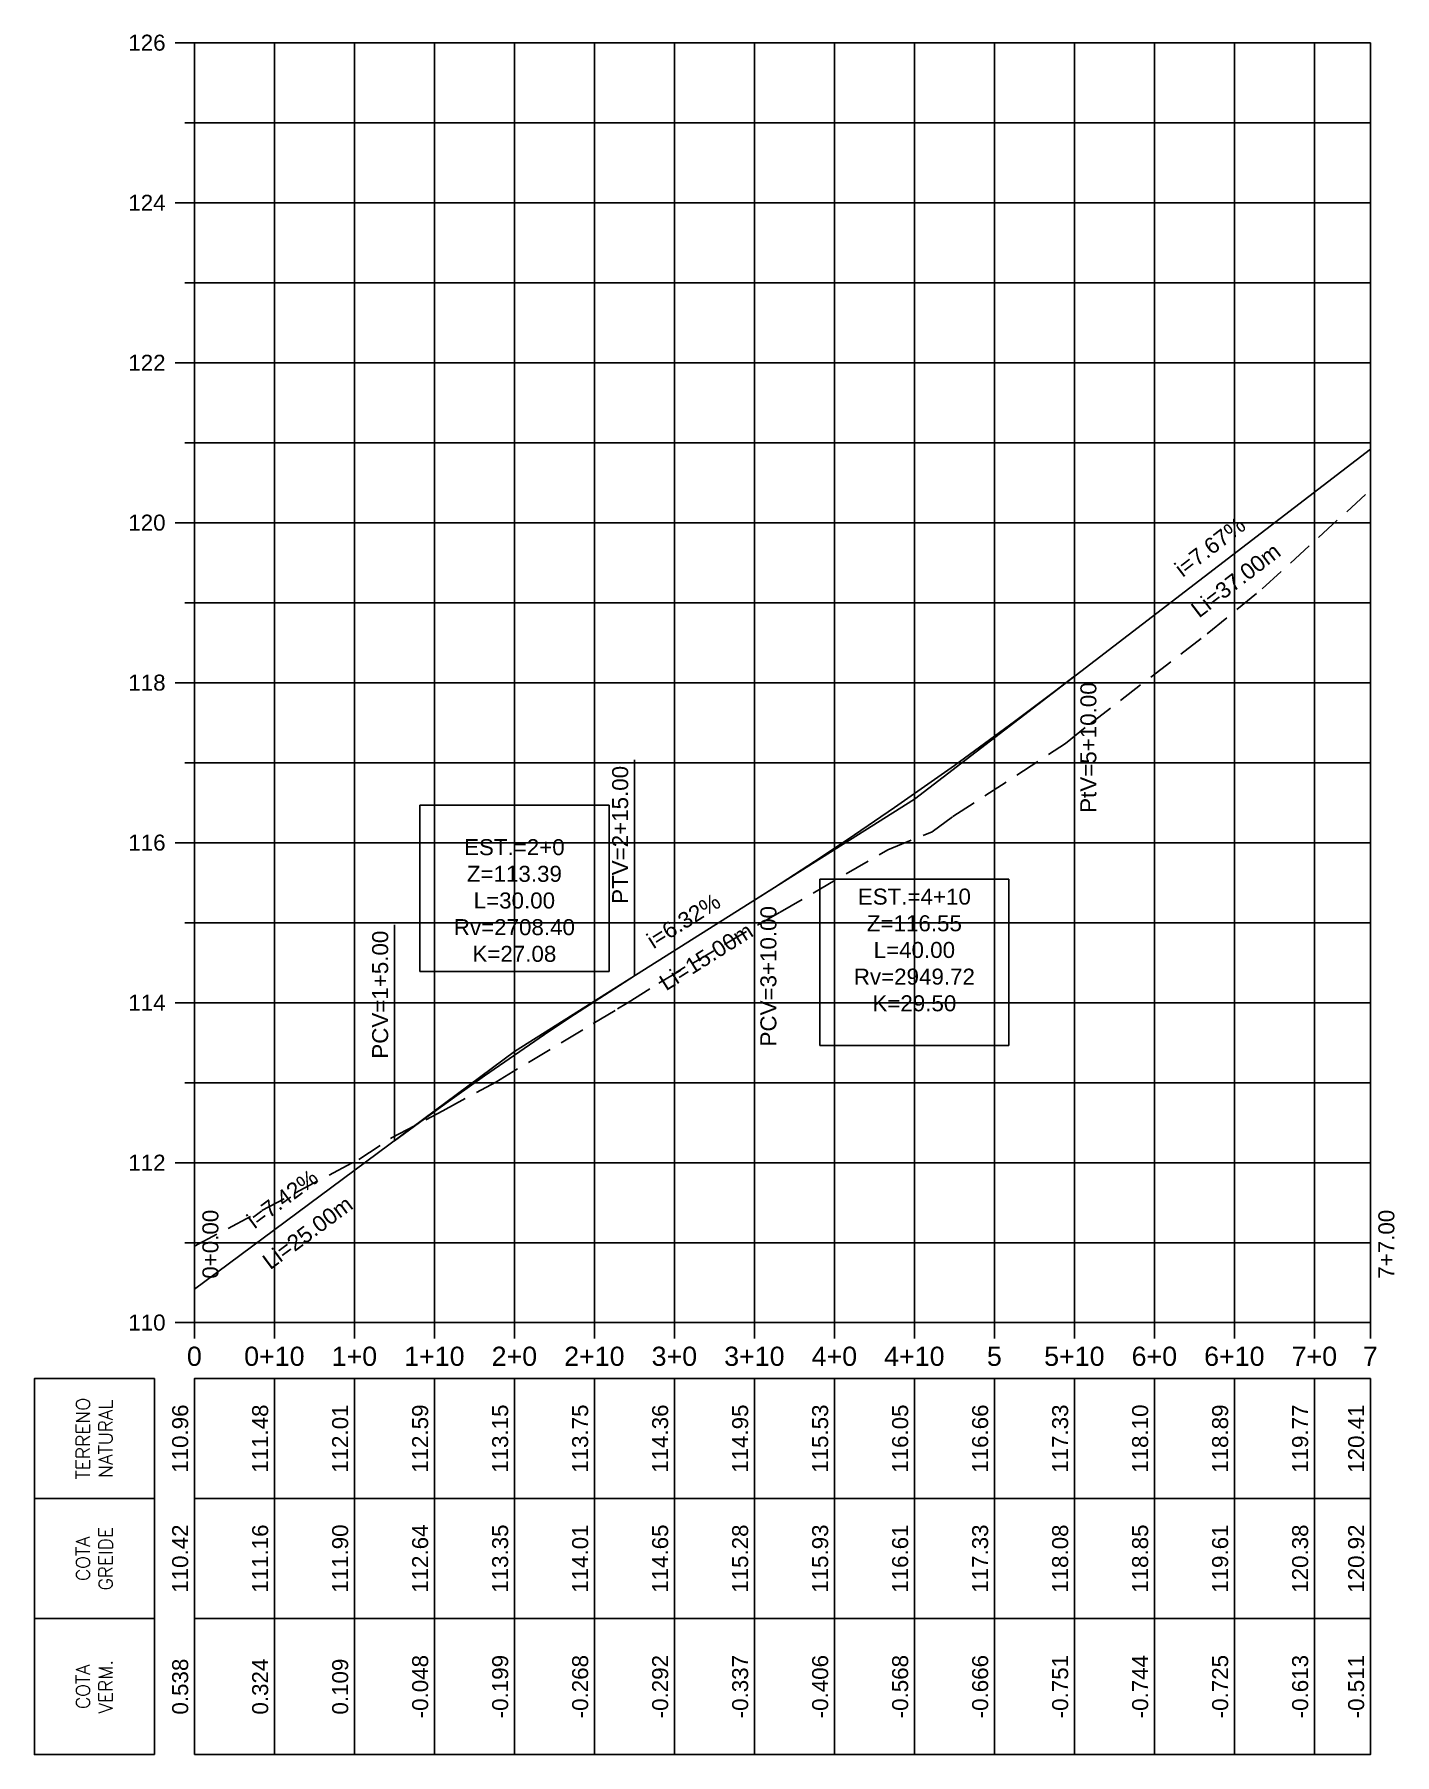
# Model space of a CAD drawing. Header units: metres. Extents: x 436314 to 439216, y 9612307 to 9615043.
# Drawn here: x 437370.6 to 437540.7, y 9612307.1 to 9612522.1 of the extents above; entities that cross this region are included whole.
import ezdxf

# ---------------------------------------------------------------- set-up
doc = ezdxf.new("R2010")
doc.units = ezdxf.units.M
doc.linetypes.add('HIDDEN', pattern=[9.525, 6.35, -3.175])
for name, color, linetype in [('Borda', 1, 'Continuous'), ('Cota', 2, 'Continuous'), ('COTA-TN', 7, 'Continuous'), ('Estacas', 7, 'Continuous'), ('Malha', 251, 'Continuous'), ('Perfil visualização', 7, 'Continuous'), ('PIs', 2, 'Continuous'), ('Plataforma 1', 10, 'Continuous'), ('Terreno', 3, 'HIDDEN'), ('TEXTO', 7, 'Continuous'), ('TXT-Curvas', 7, 'Continuous'), ('TXT-Estacas', 7, 'Continuous'), ('TXT-Perfil', 7, 'Continuous')]:
    doc.layers.add(name, color=color, linetype=linetype)
doc.styles.add('ARIAL', font='arial.ttf')
doc.styles.add('ROMANS', font='romans.shx')

msp = doc.modelspace()

# ---------------------------------------------------------------- texts
at = {"layer": 'Cota', "color": 2, "linetype": 'Continuous', "lineweight": -3, "char_height": 2, "attachment_point": 6, "style": 'ARIAL'}
for s, insert in [('{\\C256;126  }', (437387.03, 9612521.07)), ('{\\C256;124  }', (437387.03, 9612501.07)), ('{\\C256;122  }', (437387.03, 9612481.07)), ('{\\C256;120  }', (437387.03, 9612461.07)), ('{\\C256;118  }', (437387.03, 9612441.07)), ('{\\C256;116  }', (437387.03, 9612421.07)), ('{\\C256;114  }', (437387.03, 9612401.07)), ('{\\C256;112  }', (437387.03, 9612381.07)), ('{\\C256;110  }', (437387.03, 9612361.07))]:
    msp.add_mtext(s, dxfattribs=dict(at, insert=insert))
at = {"layer": 'Estacas', "color": 7, "linetype": 'Continuous', "lineweight": -3, "char_height": 2.4, "attachment_point": 2, "style": 'ARIAL'}
for s, insert in [('{\\C256;0}', (437390.63, 9612358.07)), ('{\\C256;0+10}', (437400.63, 9612358.07)), ('{\\C256;1+0}', (437410.63, 9612358.07)), ('{\\C256;1+10}', (437420.63, 9612358.07)), ('{\\C256;2+0}', (437430.63, 9612358.07)), ('{\\C256;2+10}', (437440.63, 9612358.07)), ('{\\C256;3+0}', (437450.63, 9612358.07)), ('{\\C256;3+10}', (437460.63, 9612358.07)), ('{\\C256;4+0}', (437470.63, 9612358.07)), ('{\\C256;4+10}', (437480.63, 9612358.07)), ('{\\C256;5}', (437490.63, 9612358.07)), ('{\\C256;5+10}', (437500.63, 9612358.07)), ('{\\C256;6+0}', (437510.63, 9612358.07)), ('{\\C256;6+10}', (437520.63, 9612358.07)), ('{\\C256;7+0}', (437530.63, 9612358.07)), ('{\\C256;7}', (437537.63, 9612358.07))]:
    msp.add_mtext(s, dxfattribs=dict(at, insert=insert))
at = {"layer": 'Perfil visualização', "color": 7, "linetype": 'Continuous', "lineweight": -3, "char_height": 1.7, "attachment_point": 5, "rotation": 90, "style": 'ROMANS'}
for s, insert in [('{\\C256;TERRENO\\PNATURAL}', (437378.13, 9612346.57)), ('{\\C256;COTA\\PGREIDE}', (437378.13, 9612331.57)), ('{\\C256;COTA\\PVERM.}', (437378.13, 9612315.57))]:
    msp.add_mtext(s, dxfattribs=dict(at, insert=insert))
at = {"layer": 'TEXTO', "color": 7, "linetype": 'Continuous', "lineweight": -3, "char_height": 2, "style": 'ARIAL'}
for s, insert, attachment_point, rotation in [('i=7.67%', (437518.22, 9612457.25), 8, 37.4935), ('Li=37.00m', (437520.2, 9612454.67), 2, 37.4935), ('i=6.32%', (437452.33, 9612410.43), 8, 32.2741), ('Li=15.00m', (437454.07, 9612407.68), 2, 32.2741), ('i=7.42%', (437402.24, 9612375.74), 8, 36.5868), ('Li=25.00m', (437404.18, 9612373.13), 2, 36.5868)]:
    msp.add_mtext(s, dxfattribs=dict(at, insert=insert, attachment_point=attachment_point, rotation=rotation))
at = {"layer": 'TXT-Curvas', "color": 7, "linetype": 'Continuous', "lineweight": -3, "char_height": 2, "rotation": 90, "style": 'ARIAL'}
for s, insert, attachment_point in [('{\\C256;PtV=5+10.00}', (437501.38, 9612441.12), 3), ('{\\C256;PTV=2+15.00}', (437444.88, 9612430.67), 9), ('{\\C256;PCV=3+10.00}', (437461.38, 9612413.15), 3), ('{\\C256;PCV=1+5.00}', (437414.88, 9612410.07), 9)]:
    msp.add_mtext(s, dxfattribs=dict(at, insert=insert, attachment_point=attachment_point))
at = {"layer": 'TXT-Curvas', "color": 7, "linetype": 'Continuous', "lineweight": -3, "char_height": 2, "style": 'ARIAL'}
for s, insert, attachment_point in [('EST.=2+0\\PZ=113.39\\PL=30.00\\PRv=2708.40\\PK=27.08', (437430.63, 9612406.15), 8), ('EST.=4+10\\PZ=116.55\\PL=40.00\\PRv=2949.72\\PK=29.50', (437480.63, 9612415.33), 2)]:
    msp.add_mtext(s, dxfattribs=dict(at, insert=insert, attachment_point=attachment_point))
at = {"layer": 'TXT-Estacas', "color": 7, "linetype": 'Continuous', "lineweight": -3, "char_height": 2, "attachment_point": 2, "rotation": 90, "style": 'ARIAL'}
for s, insert in [('0+0.00', (437391.63, 9612370.87)), ('7+7.00', (437538.63, 9612370.87))]:
    msp.add_mtext(s, dxfattribs=dict(at, insert=insert))
at = {"layer": 'TXT-Perfil', "color": 7, "linetype": 'Continuous', "lineweight": -3, "char_height": 2, "attachment_point": 8, "rotation": 90, "style": 'ARIAL'}
for s, insert in [('110.96', (437389.88, 9612346.57)), ('111.48', (437399.88, 9612346.57)), ('112.01', (437409.88, 9612346.57)), ('112.59', (437419.88, 9612346.57)), ('113.15', (437429.88, 9612346.57)), ('113.75', (437439.88, 9612346.57)), ('114.36', (437449.88, 9612346.57)), ('114.95', (437459.88, 9612346.57)), ('115.53', (437469.88, 9612346.57)), ('116.05', (437479.88, 9612346.57)), ('116.66', (437489.88, 9612346.57)), ('117.33', (437499.88, 9612346.57)), ('118.10', (437509.88, 9612346.57)), ('118.89', (437519.88, 9612346.57)), ('119.77', (437529.88, 9612346.57)), ('120.41', (437536.88, 9612346.57)), ('112.64', (437419.88, 9612331.57)), ('110.42', (437389.88, 9612331.57)), ('111.16', (437399.88, 9612331.57)), ('111.90', (437409.88, 9612331.57)), ('113.35', (437429.88, 9612331.57)), ('114.01', (437439.88, 9612331.57)), ('114.65', (437449.88, 9612331.57)), ('115.28', (437459.88, 9612331.57)), ('115.93', (437469.88, 9612331.57)), ('116.61', (437479.88, 9612331.57)), ('117.33', (437489.88, 9612331.57)), ('118.08', (437499.88, 9612331.57)), ('118.85', (437509.88, 9612331.57)), ('119.61', (437519.88, 9612331.57)), ('120.38', (437529.88, 9612331.57)), ('120.92', (437536.88, 9612331.57)), ('0.538', (437389.88, 9612315.57)), ('0.324', (437399.88, 9612315.57)), ('0.109', (437409.88, 9612315.57)), ('-0.048', (437419.88, 9612315.57)), ('-0.199', (437429.88, 9612315.57)), ('-0.268', (437439.88, 9612315.57)), ('-0.292', (437449.88, 9612315.57)), ('-0.337', (437459.88, 9612315.57)), ('-0.406', (437469.88, 9612315.57)), ('-0.568', (437479.88, 9612315.57)), ('-0.666', (437489.88, 9612315.57)), ('-0.751', (437499.88, 9612315.57)), ('-0.744', (437509.88, 9612315.57)), ('-0.725', (437519.88, 9612315.57)), ('-0.613', (437529.88, 9612315.57)), ('-0.511', (437536.88, 9612315.57))]:
    msp.add_mtext(s, dxfattribs=dict(at, insert=insert))

# ---------------------------------------------------------------- linework, layer by layer
at = {"layer": 'Borda', "color": 3, "linetype": 'Continuous', "lineweight": -3}
for p, q in [((437388.23, 9612521.07), (437390.63, 9612521.07)), ((437389.43, 9612511.07), (437390.63, 9612511.07)), ((437388.23, 9612501.07), (437390.63, 9612501.07)), ((437389.43, 9612491.07), (437390.63, 9612491.07)), ((437388.23, 9612481.07), (437390.63, 9612481.07)), ((437389.43, 9612471.07), (437390.63, 9612471.07)), ((437388.23, 9612461.07), (437390.63, 9612461.07)), ((437389.43, 9612451.07), (437390.63, 9612451.07)), ((437388.23, 9612441.07), (437390.63, 9612441.07)), ((437389.43, 9612431.07), (437390.63, 9612431.07)), ((437388.23, 9612421.07), (437390.63, 9612421.07)), ((437389.43, 9612411.07), (437390.63, 9612411.07)), ((437388.23, 9612401.07), (437390.63, 9612401.07)), ((437389.43, 9612391.07), (437390.63, 9612391.07)), ((437388.23, 9612381.07), (437390.63, 9612381.07)), ((437389.43, 9612371.07), (437390.63, 9612371.07)), ((437388.23, 9612361.07), (437390.63, 9612361.07)), ((437388.23, 9612361.07), (437390.63, 9612361.07))]:
    msp.add_line(p, q, dxfattribs=at)
at = {"layer": 'Borda', "color": 1, "linetype": 'Continuous', "lineweight": -3}
for p, q in [((437390.63, 9612361.07), (437390.63, 9612521.07)), ((437390.63, 9612521.07), (437537.63, 9612521.07)), ((437537.63, 9612361.07), (437537.63, 9612521.07)), ((437390.63, 9612361.07), (437537.63, 9612361.07))]:
    msp.add_line(p, q, dxfattribs=at)
at = {"layer": 'COTA-TN', "color": 8, "linetype": 'Continuous', "lineweight": -3}
for p, q in [((437390.63, 9612307.07), (437390.63, 9612354.07)), ((437400.63, 9612307.07), (437400.63, 9612354.07)), ((437410.63, 9612307.07), (437410.63, 9612354.07)), ((437420.63, 9612307.07), (437420.63, 9612354.07)), ((437430.63, 9612307.07), (437430.63, 9612354.07)), ((437440.63, 9612307.07), (437440.63, 9612354.07)), ((437450.63, 9612307.07), (437450.63, 9612354.07)), ((437460.63, 9612307.07), (437460.63, 9612354.07)), ((437470.63, 9612307.07), (437470.63, 9612354.07)), ((437480.63, 9612307.07), (437480.63, 9612354.07)), ((437490.63, 9612307.07), (437490.63, 9612354.07)), ((437500.63, 9612307.07), (437500.63, 9612354.07)), ((437510.63, 9612307.07), (437510.63, 9612354.07)), ((437520.63, 9612307.07), (437520.63, 9612354.07)), ((437530.63, 9612307.07), (437530.63, 9612354.07)), ((437537.63, 9612307.07), (437537.63, 9612354.07))]:
    msp.add_line(p, q, dxfattribs=at)
for points in [[(437385.63, 9612339.07), (437385.63, 9612354.07), (437370.63, 9612354.07), (437370.63, 9612339.07)], [(437390.63, 9612339.07), (437537.63, 9612339.07), (437537.63, 9612354.07), (437390.63, 9612354.07)], [(437385.63, 9612324.07), (437385.63, 9612339.07), (437370.63, 9612339.07), (437370.63, 9612324.07)], [(437390.63, 9612324.07), (437537.63, 9612324.07), (437537.63, 9612339.07), (437390.63, 9612339.07)], [(437385.63, 9612307.07), (437385.63, 9612324.07), (437370.63, 9612324.07), (437370.63, 9612307.07)], [(437390.63, 9612307.07), (437537.63, 9612307.07), (437537.63, 9612324.07), (437390.63, 9612324.07)]]:
    msp.add_3dface(points, dxfattribs=at)
at = {"layer": 'Estacas', "color": 3, "linetype": 'Continuous', "lineweight": -3}
for p, q in [((437390.63, 9612359.07), (437390.63, 9612361.07)), ((437400.63, 9612359.07), (437400.63, 9612361.07)), ((437410.63, 9612359.07), (437410.63, 9612361.07)), ((437420.63, 9612359.07), (437420.63, 9612361.07)), ((437430.63, 9612359.07), (437430.63, 9612361.07)), ((437440.63, 9612359.07), (437440.63, 9612361.07)), ((437450.63, 9612359.07), (437450.63, 9612361.07)), ((437460.63, 9612359.07), (437460.63, 9612361.07)), ((437470.63, 9612359.07), (437470.63, 9612361.07)), ((437480.63, 9612359.07), (437480.63, 9612361.07)), ((437490.63, 9612359.07), (437490.63, 9612361.07)), ((437500.63, 9612359.07), (437500.63, 9612361.07)), ((437510.63, 9612359.07), (437510.63, 9612361.07)), ((437520.63, 9612359.07), (437520.63, 9612361.07)), ((437530.63, 9612359.07), (437530.63, 9612361.07)), ((437537.63, 9612359.07), (437537.63, 9612361.07))]:
    msp.add_line(p, q, dxfattribs=at)
at = {"layer": 'Malha', "color": 251, "linetype": 'Continuous', "lineweight": -3}
for p, q in [((437390.63, 9612521.07), (437537.63, 9612521.07)), ((437390.63, 9612361.07), (437390.63, 9612521.07)), ((437400.63, 9612361.07), (437400.63, 9612521.07)), ((437410.63, 9612361.07), (437410.63, 9612521.07)), ((437420.63, 9612361.07), (437420.63, 9612521.07)), ((437430.63, 9612361.07), (437430.63, 9612521.07)), ((437440.63, 9612361.07), (437440.63, 9612521.07)), ((437450.63, 9612361.07), (437450.63, 9612521.07)), ((437460.63, 9612361.07), (437460.63, 9612521.07)), ((437470.63, 9612361.07), (437470.63, 9612521.07)), ((437480.63, 9612361.07), (437480.63, 9612521.07)), ((437490.63, 9612361.07), (437490.63, 9612521.07)), ((437500.63, 9612361.07), (437500.63, 9612521.07)), ((437510.63, 9612361.07), (437510.63, 9612521.07)), ((437520.63, 9612361.07), (437520.63, 9612521.07)), ((437530.63, 9612361.07), (437530.63, 9612521.07)), ((437537.63, 9612361.07), (437537.63, 9612521.07)), ((437390.63, 9612511.07), (437537.63, 9612511.07)), ((437390.63, 9612501.07), (437537.63, 9612501.07)), ((437390.63, 9612491.07), (437537.63, 9612491.07)), ((437390.63, 9612481.07), (437537.63, 9612481.07)), ((437390.63, 9612471.07), (437537.63, 9612471.07)), ((437390.63, 9612461.07), (437537.63, 9612461.07)), ((437390.63, 9612451.07), (437537.63, 9612451.07)), ((437390.63, 9612441.07), (437537.63, 9612441.07)), ((437390.63, 9612431.07), (437537.63, 9612431.07)), ((437390.63, 9612421.07), (437537.63, 9612421.07)), ((437390.63, 9612411.07), (437537.63, 9612411.07)), ((437390.63, 9612401.07), (437537.63, 9612401.07)), ((437390.63, 9612391.07), (437537.63, 9612391.07)), ((437390.63, 9612381.07), (437537.63, 9612381.07)), ((437390.63, 9612371.07), (437537.63, 9612371.07)), ((437390.63, 9612361.07), (437537.63, 9612361.07)), ((437390.63, 9612361.07), (437537.63, 9612361.07))]:
    msp.add_line(p, q, dxfattribs=at)
at = {"layer": 'PIs', "color": 2, "linetype": 'Continuous', "lineweight": -3}
for p, q in [((437390.63, 9612361.07), (437390.63, 9612521.07)), ((437537.63, 9612361.07), (437537.63, 9612521.07))]:
    msp.add_line(p, q, dxfattribs=at)
at = {"layer": 'Plataforma 1', "color": 10, "linetype": 'Continuous', "lineweight": -3, "ltscale": 2}
for p, q in [((437480.63, 9612426.53), (437537.63, 9612470.25)), ((437498.13, 9612439.96), (437500.63, 9612441.87)), ((437495.63, 9612438.08), (437498.13, 9612439.96)), ((437493.13, 9612436.21), (437495.63, 9612438.08)), ((437490.63, 9612434.37), (437493.13, 9612436.21)), ((437485.63, 9612430.74), (437488.13, 9612432.55)), ((437488.13, 9612432.55), (437490.63, 9612434.37)), ((437483.13, 9612428.96), (437485.63, 9612430.74)), ((437480.63, 9612427.21), (437483.13, 9612428.96)), ((437430.63, 9612394.95), (437480.63, 9612426.53)), ((437478.13, 9612425.47), (437480.63, 9612427.21)), ((437475.63, 9612423.75), (437478.13, 9612425.47)), ((437470.63, 9612420.38), (437473.13, 9612422.06)), ((437473.13, 9612422.06), (437475.63, 9612423.75)), ((437468.13, 9612418.73), (437470.63, 9612420.38)), ((437465.63, 9612417.1), (437468.13, 9612418.73)), ((437460.63, 9612413.9), (437463.13, 9612415.49)), ((437463.13, 9612415.49), (437465.63, 9612417.1)), ((437441.88, 9612402.03), (437445.63, 9612404.42)), ((437438.13, 9612399.58), (437441.88, 9612402.03)), ((437434.38, 9612397.08), (437438.13, 9612399.58)), ((437430.63, 9612394.53), (437434.38, 9612397.08)), ((437390.63, 9612365.26), (437430.63, 9612394.95)), ((437426.88, 9612391.93), (437430.63, 9612394.53)), ((437423.13, 9612389.28), (437426.88, 9612391.93)), ((437419.38, 9612386.57), (437423.13, 9612389.28)), ((437415.63, 9612383.82), (437419.38, 9612386.57))]:
    msp.add_line(p, q, dxfattribs=at)
at = {"layer": 'Terreno', "color": 3, "linetype": 'HIDDEN', "lineweight": -3, "ltscale": 0.5}
for p, q in [((437524.12, 9612452.82), (437537.63, 9612465.15)), ((437517.25, 9612447.19), (437524.12, 9612452.82)), ((437502.62, 9612435.95), (437517.25, 9612447.19)), ((437499.52, 9612433.47), (437502.62, 9612435.95)), ((437485.43, 9612424.33), (437499.52, 9612433.47)), ((437482.85, 9612422.43), (437485.43, 9612424.33)), ((437477.31, 9612420.18), (437482.85, 9612422.43)), ((437463.84, 9612412.4), (437477.31, 9612420.18)), ((437448.7, 9612403.53), (437463.81, 9612412.39)), ((437463.81, 9612412.39), (437463.84, 9612412.4)), ((437444.86, 9612401.11), (437448.7, 9612403.53)), ((437440.5, 9612398.46), (437443.52, 9612400.3)), ((437443.52, 9612400.3), (437444.64, 9612400.97)), ((437444.64, 9612400.97), (437444.86, 9612401.11)), ((437428.31, 9612391.15), (437440.5, 9612398.46)), ((437421.7, 9612387.56), (437428.31, 9612391.15)), ((437415.34, 9612384.21), (437421.7, 9612387.56)), ((437411.18, 9612381.48), (437415.34, 9612384.21)), ((437390.63, 9612370.64), (437411.18, 9612381.48))]:
    msp.add_line(p, q, dxfattribs=at)
at = {"layer": 'TXT-Curvas', "color": 7, "linetype": 'Continuous', "lineweight": -3}
for p, q in [((437500.63, 9612441.87), (437500.63, 9612414.87)), ((437445.63, 9612404.42), (437445.63, 9612431.42)), ((437480.63, 9612426.53), (437480.63, 9612416.53)), ((437418.8, 9612425.75), (437418.8, 9612404.95)), ((437442.46, 9612425.75), (437418.8, 9612425.75)), ((437442.46, 9612404.95), (437442.46, 9612425.75)), ((437468.8, 9612416.53), (437468.8, 9612395.73)), ((437492.46, 9612416.53), (437468.8, 9612416.53)), ((437492.46, 9612395.73), (437492.46, 9612416.53)), ((437460.63, 9612413.9), (437460.63, 9612386.9)), ((437415.63, 9612383.82), (437415.63, 9612410.82)), ((437418.8, 9612404.95), (437442.46, 9612404.95)), ((437430.63, 9612394.95), (437430.63, 9612404.95)), ((437468.8, 9612395.73), (437492.46, 9612395.73))]:
    msp.add_line(p, q, dxfattribs=at)

msp.set_redraw_order([(e.dxf.handle, doc.entitydb.next_handle()) for e in msp.query("TEXT MTEXT ATTDEF DIMENSION ARC_DIMENSION")])  # texts and dimensions are drawn at this point

doc.saveas('drawing.dxf')
